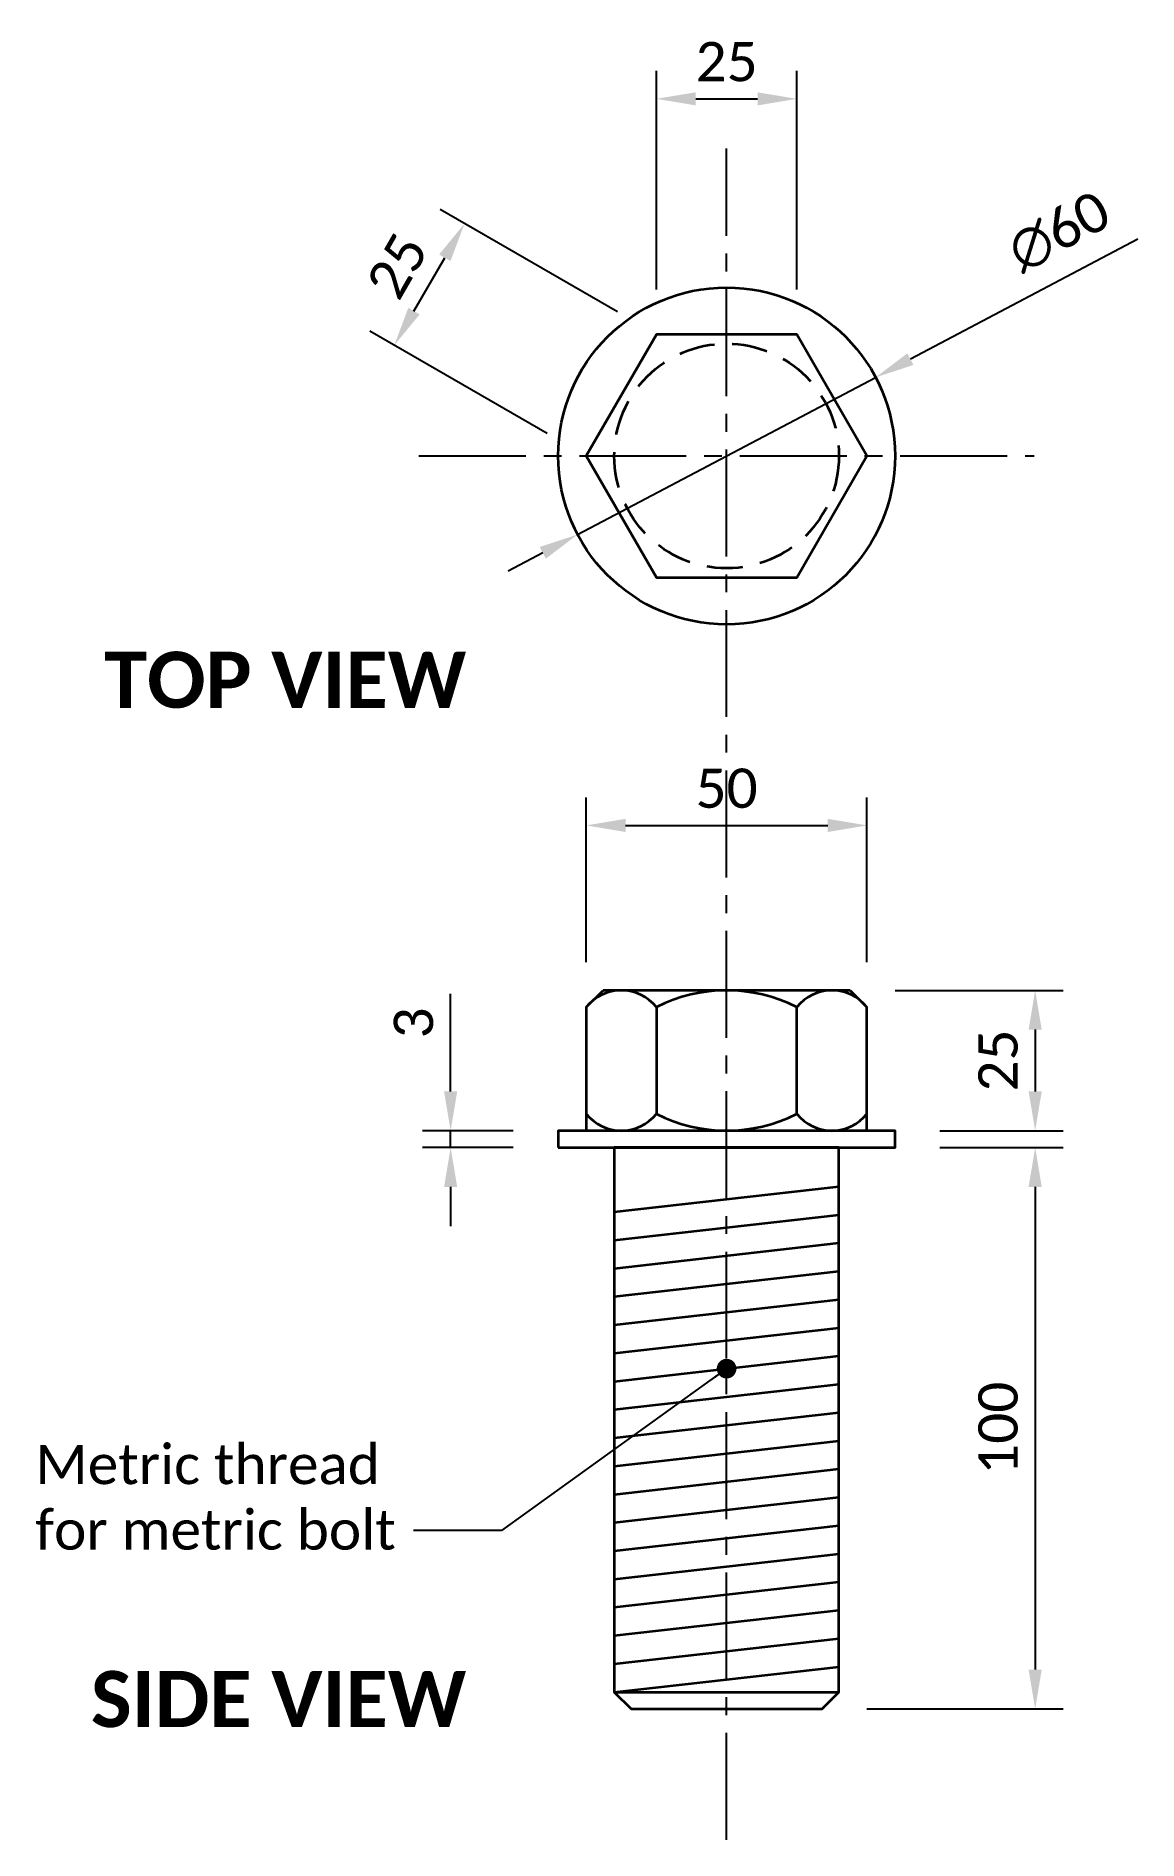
# Model space of a CAD drawing. Header units: millimetres. Extents: x -2817 to 0, y 0 to 2877.
# Drawn here: x -2817.4 to -2621.1, y 2396.2 to 2717.5 of the extents above; entities that cross this region are included whole.
import ezdxf
from ezdxf.enums import TextEntityAlignment as Align

# ---------------------------------------------------------------- set-up
doc = ezdxf.new("R2010")
doc.units = ezdxf.units.MM
for name, pattern in [('CENTER', [50.8, 31.75, -6.35, 6.35, -6.35]), ('CENTER2', [28.575, 19.05, -3.175, 3.175, -3.175]), ('HIDDEN', [9.525, 6.35, -3.175])]:
    doc.linetypes.add(name, pattern=pattern)
for name, color, linetype in [('Centerlines', 4, 'CENTER'), ('Dimensions', 1, 'Continuous'), ('Text', 1, 'Continuous')]:
    doc.layers.add(name, color=color, linetype=linetype)
doc.layers.add('Details', color=150, linetype='Continuous', lineweight=35)
doc.styles.add('Dims_MODEL', font='calibri.ttf')
doc.styles.add('Labels_MODEL_PS_5mm', font='calibrib.ttf', dxfattribs={"height": 5})
doc.dimstyles.new('Training-ANNO', dxfattribs={"dimtxt": 3.5, "dimasz": 3.5, "dimexe": 2.5, "dimexo": 4, "dimgap": 1.5, "dimtad": 1, "dimdsep": 46, "dimtxsty": 'Dims_MODEL', "dimcen": 0, "dimclrd": 256, "dimclre": 256, "dimclrt": 256, "dimazin": 0, "dimtp": 2, "dimtm": 2, "dimtfac": 1, "dimtmove": 0, "dimatfit": 3, "dimldrblk": 'DOT', "dimfxl": 1, "dimtfillclr": 2, "dimlwd": -1, "dimlwe": -1, "dimarcsym": 0})

msp = doc.modelspace()

# ---------------------------------------------------------------- texts
at = {"layer": 'Dimensions', "insert": (-2817.493, 2447.785), "char_height": 7, "attachment_point": 7, "style": 'Dims_MODEL'}
msp.add_mtext('Metric thread\\Pfor metric bolt', dxfattribs=at)
at = {"layer": 'Text', "style": 'Labels_MODEL_PS_5mm'}
for s, p in [('TOP VIEW', (-2740.752, 2607.811)), ('SIDE VIEW', (-2740.752, 2426.252))]:
    msp.add_text(s, height=10, dxfattribs=at).set_placement(p, align=Align.TOP_RIGHT)

# ---------------------------------------------------------------- blocks, each defined once
blk = doc.blocks.new('BOLT-Top')
blk.add_lwpolyline([(25, 0), (12.5, 21.65), (-12.5, 21.65), (-25, 0), (-12.5, -21.65), (12.5, -21.65)], close=True)
blk.add_circle((0, 0), 30)
at = {"linetype": 'HIDDEN'}
blk.add_circle((0, 0), 20, dxfattribs=at)
blk = doc.blocks.new('BOLT-Side')
for p, q in [((-25, -3), (-22, 0)), ((22, 0), (-22, 0)), ((22, 0), (25, -3)), ((-25, -3), (-25, -25)), ((-12.5, -3), (-12.5, -22)), ((12.5, -22), (12.5, -3)), ((25, -25), (25, -3)), ((-20, -39.46), (20, -34.93)), ((-20, -44.49), (20, -39.97)), ((-20, -49.52), (20, -45)), ((-20, -54.55), (20, -50.03)), ((-20, -59.59), (20, -55.06)), ((-20, -64.62), (20, -60.09)), ((-20, -69.65), (20, -65.13)), ((-20, -74.68), (20, -70.16)), ((-20, -79.71), (20, -75.19)), ((-20, -84.75), (20, -80.22)), ((-20, -89.78), (20, -85.25)), ((-20, -94.81), (20, -90.29)), ((-20, -99.84), (20, -95.32)), ((-20, -104.87), (20, -100.35)), ((-20, -109.9), (20, -105.38)), ((-20, -114.94), (20, -110.41)), ((-20, -119.97), (20, -115.44)), ((-20, -125), (20, -120.48)), ((-20, -125), (20, -125))]:
    blk.add_line(p, q)
for points in [[(-30, -28), (30, -28), (30, -25), (-30, -25)], [(-17, -128), (17, -128), (20, -125), (20, -28), (-20, -28), (-20, -125)]]:
    blk.add_lwpolyline(points, close=True)
for centre, radius, start, end in [((-18.75, -8.01), 8.01, 38.718, 141.282), ((18.75, -8.01), 8.01, 38.718, 141.282), ((0, -27.54), 27.54, 63.0085, 116.9915), ((-18.75, -16.99), 8.01, 218.718, 321.282), ((0, 2.54), 27.54, 243.0085, 296.9915), ((18.75, -16.99), 8.01, 218.718, 321.282)]:
    blk.add_arc(centre, radius, start, end)
blk = doc.blocks.new('*D20')
at = {"layer": 'Defpoints', "color": 0, "transparency": 16777216}
for p in [(-2741.07, 2684.06), (-2706.89, 2664.33), (-2719.39, 2642.68)]:
    blk.add_point(p, dxfattribs=at)
at = {"layer": 'Dimensions', "transparency": 16777216}
for p, q in [((-2713.82, 2668.33), (-2745.4, 2686.56)), ((-2750.07, 2668.47), (-2744.57, 2678)), ((-2726.32, 2646.68), (-2757.9, 2664.91))]:
    blk.add_line(p, q, dxfattribs=at)
for points in [[(-2745.58, 2678.58), (-2743.56, 2677.42), (-2741.07, 2684.06)], [(-2751.08, 2669.06), (-2749.06, 2667.89), (-2753.57, 2662.41)]]:
    blk.add_solid(points, dxfattribs=at)
at = {"layer": 'Dimensions', "transparency": 16777216, "insert": (-2753.03, 2676.53), "char_height": 7, "attachment_point": 5, "rotation": 60, "style": 'Dims_MODEL'}
blk.add_mtext('25', dxfattribs=at)
blk = doc.blocks.new('_Dot')
at = {"color": 0, "linetype": 'ByBlock', "lineweight": -2}
blk.add_line((-0.5, 0), (-1, 0), dxfattribs=at)
at = {"color": 0, "linetype": 'ByBlock', "const_width": 0.5}
blk.add_lwpolyline([(-0.25, 0, 1), (0.25, 0, 1)], format="xyb", close=True, dxfattribs=at)
blk = doc.blocks.new('*D21')
at = {"layer": 'Defpoints', "color": 0, "transparency": 16777216}
for p in [(-2667.85, 2656.67), (-2720.93, 2628.69)]:
    blk.add_point(p, dxfattribs=at)
at = {"layer": 'Dimensions', "transparency": 16777216}
for p, q in [((-2621.14, 2681.29), (-2661.66, 2659.93)), ((-2720.93, 2628.69), (-2667.85, 2656.67)), ((-2727.12, 2625.43), (-2733.32, 2622.16))]:
    blk.add_line(p, q, dxfattribs=at)
for points in [[(-2662.21, 2660.96), (-2661.12, 2658.9), (-2667.85, 2656.67)], [(-2727.67, 2626.46), (-2726.58, 2624.39), (-2720.93, 2628.69)]]:
    blk.add_solid(points, dxfattribs=at)
at = {"layer": 'Dimensions', "transparency": 16777216, "insert": (-2635.17, 2682.62), "char_height": 7, "attachment_point": 5, "rotation": 27.793, "style": 'Dims_MODEL'}
blk.add_mtext('∅60', dxfattribs=at)
blk = doc.blocks.new('*D22')
at = {"layer": 'Defpoints', "color": 0, "transparency": 16777216}
for p in [(-2681.89, 2706.29), (-2706.89, 2664.33), (-2681.89, 2664.33)]:
    blk.add_point(p, dxfattribs=at)
at = {"layer": 'Dimensions', "transparency": 16777216}
for p, q in [((-2706.89, 2672.33), (-2706.89, 2711.29)), ((-2681.89, 2672.33), (-2681.89, 2711.29)), ((-2699.89, 2706.29), (-2688.89, 2706.29))]:
    blk.add_line(p, q, dxfattribs=at)
for points in [[(-2699.89, 2707.46), (-2699.89, 2705.12), (-2706.89, 2706.29)], [(-2688.89, 2707.46), (-2688.89, 2705.12), (-2681.89, 2706.29)]]:
    blk.add_solid(points, dxfattribs=at)
at = {"layer": 'Dimensions', "transparency": 16777216, "insert": (-2694.39, 2712.88), "char_height": 7, "attachment_point": 5, "style": 'Dims_MODEL'}
blk.add_mtext('25', dxfattribs=at)
blk = doc.blocks.new('*D23')
at = {"layer": 'Defpoints', "color": 0, "transparency": 16777216}
for p in [(-2672.39, 2547.49), (-2664.39, 2522.49), (-2639.44, 2522.49)]:
    blk.add_point(p, dxfattribs=at)
at = {"layer": 'Dimensions', "transparency": 16777216}
for p, q in [((-2664.39, 2547.49), (-2634.44, 2547.49)), ((-2639.44, 2540.49), (-2639.44, 2529.49)), ((-2656.39, 2522.49), (-2634.44, 2522.49))]:
    blk.add_line(p, q, dxfattribs=at)
for points in [[(-2640.61, 2540.49), (-2638.27, 2540.49), (-2639.44, 2547.49)], [(-2640.61, 2529.49), (-2638.27, 2529.49), (-2639.44, 2522.49)]]:
    blk.add_solid(points, dxfattribs=at)
at = {"layer": 'Dimensions', "transparency": 16777216, "insert": (-2646.03, 2534.99), "char_height": 7, "attachment_point": 5, "rotation": 90, "style": 'Dims_MODEL'}
blk.add_mtext('25', dxfattribs=at)
blk = doc.blocks.new('*D24')
at = {"layer": 'Defpoints', "color": 0, "transparency": 16777216}
for p in [(-2664.39, 2519.49), (-2677.39, 2419.49), (-2639.44, 2419.49)]:
    blk.add_point(p, dxfattribs=at)
at = {"layer": 'Dimensions', "transparency": 16777216}
for p, q in [((-2656.39, 2519.49), (-2634.44, 2519.49)), ((-2639.44, 2512.49), (-2639.44, 2426.49)), ((-2669.39, 2419.49), (-2634.44, 2419.49))]:
    blk.add_line(p, q, dxfattribs=at)
for points in [[(-2640.61, 2512.49), (-2638.27, 2512.49), (-2639.44, 2519.49)], [(-2640.61, 2426.49), (-2638.27, 2426.49), (-2639.44, 2419.49)]]:
    blk.add_solid(points, dxfattribs=at)
at = {"layer": 'Dimensions', "transparency": 16777216, "insert": (-2646.03, 2469.49), "char_height": 7, "attachment_point": 5, "rotation": 90, "style": 'Dims_MODEL'}
blk.add_mtext('100', dxfattribs=at)
blk = doc.blocks.new('*D25')
at = {"layer": 'Defpoints', "color": 0, "transparency": 16777216}
for p in [(-2743.54, 2522.49), (-2724.39, 2522.49), (-2724.39, 2519.49)]:
    blk.add_point(p, dxfattribs=at)
at = {"layer": 'Dimensions', "transparency": 16777216}
for p, q in [((-2743.54, 2529.49), (-2743.54, 2546.86)), ((-2732.39, 2522.49), (-2748.54, 2522.49)), ((-2743.54, 2519.49), (-2743.54, 2522.49)), ((-2732.39, 2519.49), (-2748.54, 2519.49)), ((-2743.54, 2512.49), (-2743.54, 2505.49))]:
    blk.add_line(p, q, dxfattribs=at)
for points in [[(-2744.71, 2529.49), (-2742.37, 2529.49), (-2743.54, 2522.49)], [(-2744.71, 2512.49), (-2742.37, 2512.49), (-2743.54, 2519.49)]]:
    blk.add_solid(points, dxfattribs=at)
at = {"layer": 'Dimensions', "transparency": 16777216, "insert": (-2750.13, 2541.68), "char_height": 7, "attachment_point": 5, "rotation": 90, "style": 'Dims_MODEL'}
blk.add_mtext('3', dxfattribs=at)
blk = doc.blocks.new('*D26')
at = {"layer": 'Defpoints', "color": 0, "transparency": 16777216}
for p in [(-2669.39, 2576.87), (-2719.39, 2544.49), (-2669.39, 2544.49)]:
    blk.add_point(p, dxfattribs=at)
at = {"layer": 'Dimensions', "transparency": 16777216}
for p, q in [((-2719.39, 2552.49), (-2719.39, 2581.87)), ((-2669.39, 2552.49), (-2669.39, 2581.87)), ((-2712.39, 2576.87), (-2676.39, 2576.87))]:
    blk.add_line(p, q, dxfattribs=at)
for points in [[(-2712.39, 2578.04), (-2712.39, 2575.7), (-2719.39, 2576.87)], [(-2676.39, 2578.04), (-2676.39, 2575.7), (-2669.39, 2576.87)]]:
    blk.add_solid(points, dxfattribs=at)
at = {"layer": 'Dimensions', "transparency": 16777216, "insert": (-2694.39, 2583.46), "char_height": 7, "attachment_point": 5, "style": 'Dims_MODEL'}
blk.add_mtext('50', dxfattribs=at)

# ---------------------------------------------------------------- dimensions: what is measured, and where the dimension line sits
at = {"layer": 'Dimensions'}
for base, p1, p2, picture, middle in [((-2681.893, 2706.291), (-2706.893, 2664.329), (-2681.893, 2664.329), '*D22', (-2694.393, 2712.878)), ((-2669.393, 2576.869), (-2719.393, 2544.492), (-2669.393, 2544.492), '*D26', (-2694.393, 2583.455))]:
    dim = msp.add_linear_dim(base=base, p1=p1, p2=p2, dimstyle='Training-ANNO', dxfattribs=at)
    dim.commit()
    dim.dimension.update_dxf_attribs({"geometry": picture, "text_midpoint": middle})
dim = msp.add_diameter_dim_2p(p1=(-2720.933, 2628.69), p2=(-2667.854, 2656.667), dimstyle='Training-ANNO', dxfattribs=at)
dim.commit()
dim.dimension.update_dxf_attribs({"geometry": '*D21', "text_midpoint": (-2631.573, 2675.79), "dimtype": 163})
dim = msp.add_aligned_dim(p1=(-2719.393, 2642.678), p2=(-2706.893, 2664.329), distance=39.468, dimstyle='Training-ANNO', dxfattribs=at)
dim.commit()
dim.dimension.update_dxf_attribs({"geometry": '*D20', "text_midpoint": (-2753.027, 2676.53)})
for base, p1, p2, picture, middle in [((-2743.541, 2522.492), (-2724.393, 2519.492), (-2724.393, 2522.492), '*D25', (-2750.127, 2541.676)), ((-2639.44, 2522.492), (-2672.393, 2547.492), (-2664.393, 2522.492), '*D23', (-2646.026, 2534.992)), ((-2639.44, 2419.492), (-2664.393, 2519.492), (-2677.393, 2419.492), '*D24', (-2646.026, 2469.492))]:
    dim = msp.add_linear_dim(base=base, p1=p1, p2=p2, angle=90, dimstyle='Training-ANNO', dxfattribs=at)
    dim.commit()
    dim.dimension.update_dxf_attribs({"geometry": picture, "text_midpoint": middle})

# ---------------------------------------------------------------- linework, layer by layer
at = {"layer": 'Centerlines', "linetype": 'CENTER2'}
for p, q in [((-2694.393, 2396.161), (-2694.393, 2697.473)), ((-2749.189, 2642.678), (-2639.598, 2642.678))]:
    msp.add_line(p, q, dxfattribs=at)

# ---------------------------------------------------------------- block references
at = {"layer": 'Details'}
for name, p in [('BOLT-Top', (-2694.393, 2642.678)), ('BOLT-Side', (-2694.393, 2547.492))]:
    msp.add_blockref(name, p, dxfattribs=at)

msp.set_redraw_order([(e.dxf.handle, doc.entitydb.next_handle()) for e in msp.query("TEXT MTEXT ATTDEF DIMENSION ARC_DIMENSION")])  # texts and dimensions are drawn at this point

# ---------------------------------------------------------------- leaders
at = {"layer": 'Dimensions', "annotation_type": 0, "has_hookline": 1, "hookline_direction": 1, "text_width": 64.325}
msp.add_leader([(-2694.393, 2480.105), (-2734.495, 2451.285), (-2750.168, 2451.285)], dimstyle='Training-ANNO', override={"dimscale": 0, "dimgap": 1.5, "dimtad": 0}, dxfattribs=at)

doc.saveas('drawing.dxf')
